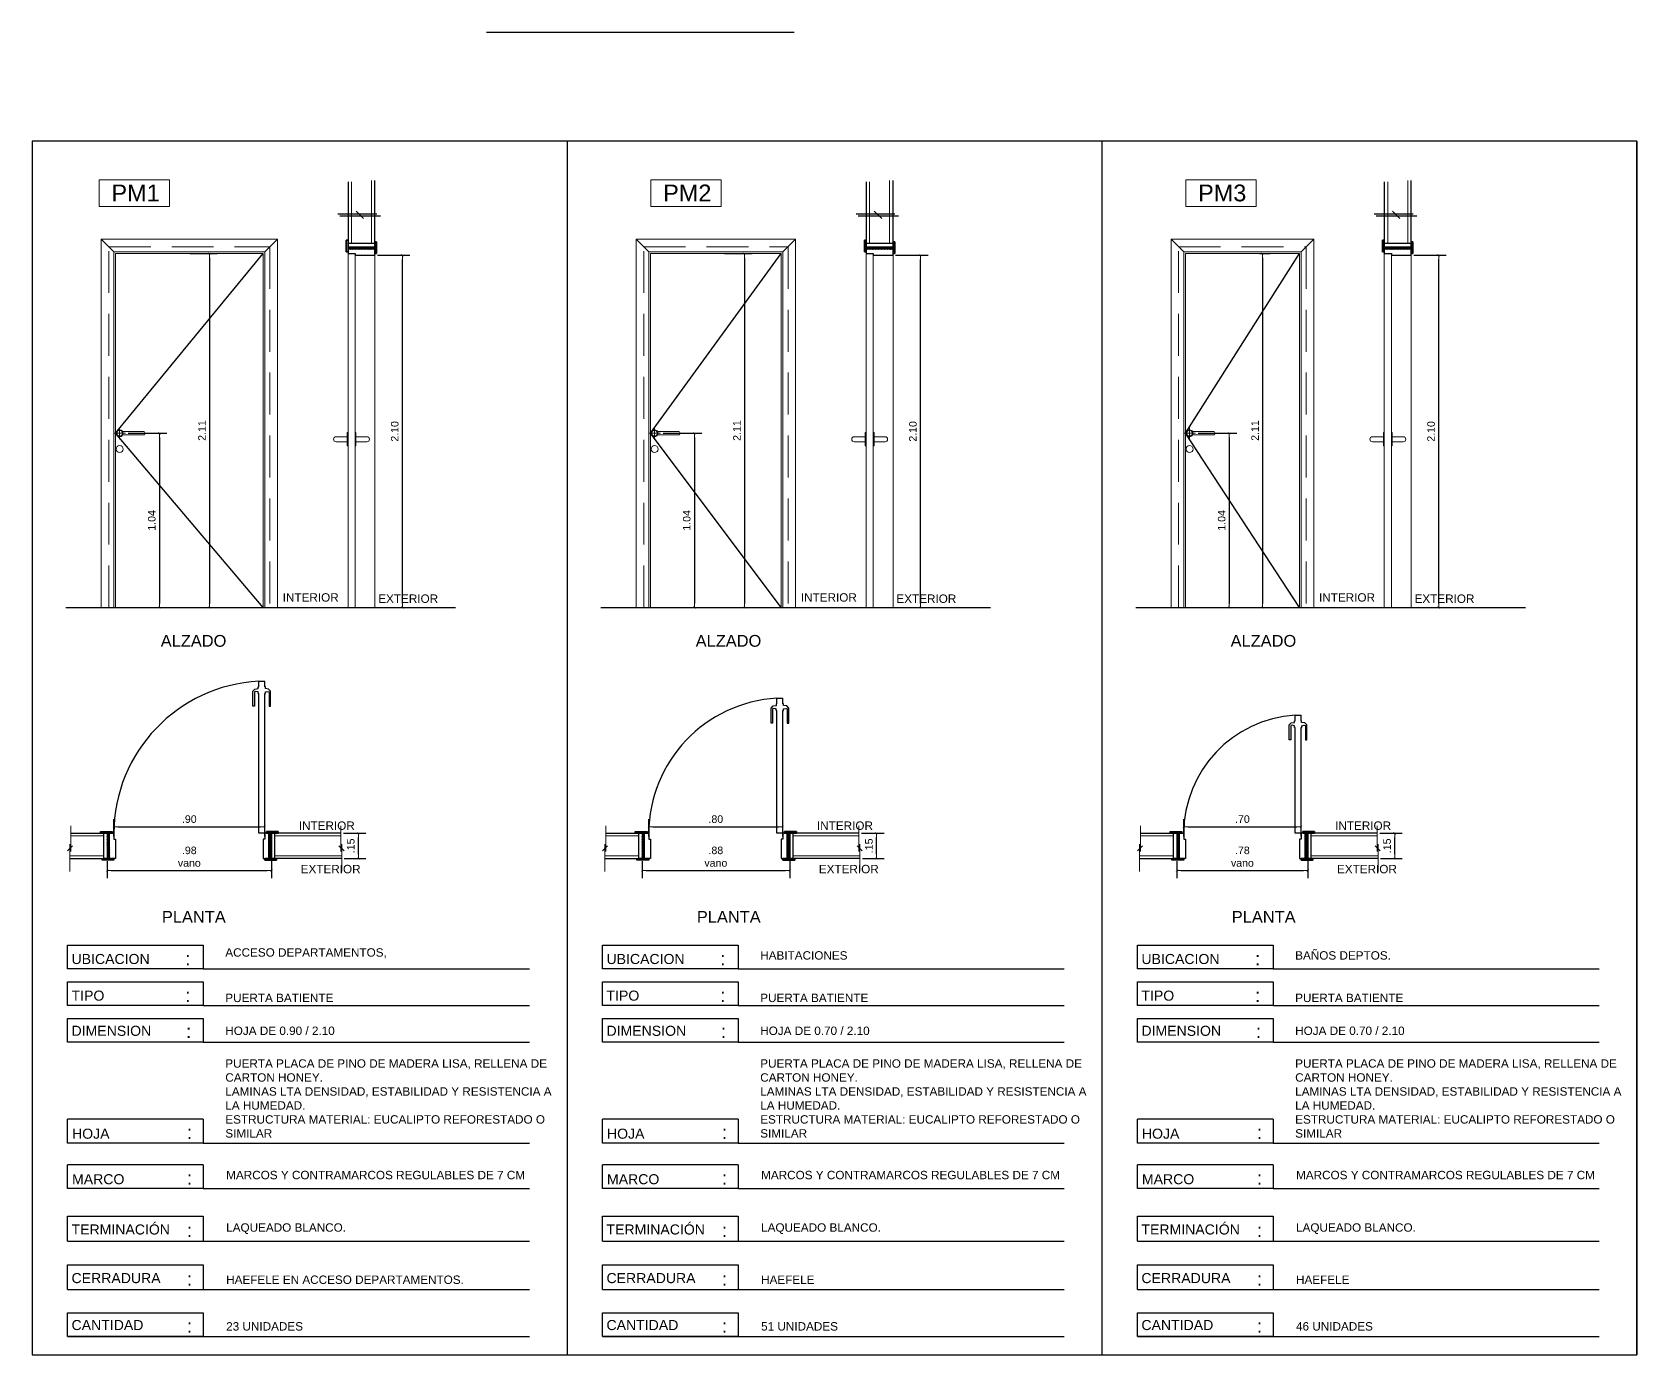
# Model space of a CAD drawing. Extents: x 465 to 637, y -105 to -61.
# Drawn here: x 464.6 to 474.17, y -72.07 to -64.19 of the extents above; entities that cross this region are included whole.
import ezdxf

# ---------------------------------------------------------------- set-up
doc = ezdxf.new("R2010")
doc.units = 0
doc.linetypes.add('DASHED2', pattern=[0.375, 0.25, -0.125])
doc.linetypes.add('HIDDEN', pattern=[9.525, 6.35, -3.175])
for name, color, linetype, lineweight in [('A-Aberturas', 2, 'Continuous', 18), ('A-Cotas', 1, 'Continuous', 5), ('A-Muros', 4, 'Continuous', 18)]:
    doc.layers.add(name, color=color, linetype=linetype, lineweight=lineweight)
for name, color, linetype in [('A-Pisos', 251, 'Continuous'), ('A-Proyección', 1, 'HIDDEN'), ('A-Revoque', 1, 'Continuous'), ('A-Texto', 3, 'Continuous')]:
    doc.layers.add(name, color=color, linetype=linetype)
doc.styles.add('ARIAL', font='arial.ttf')
doc.styles.add('ROMANS', font='arial.ttf')
doc.dimstyles.new('ST-COTA-25', dxfattribs={"dimscale": 0.25, "dimtxt": 0.18, "dimasz": 0.1, "dimexe": 0.18, "dimexo": 0.0625, "dimgap": 0.09, "dimtad": 1, "dimzin": 4, "dimdsep": 46, "dimtxsty": 'ARIAL', "dimblk1": 'COTA_N', "dimblk2": 'COTA_N', "dimsah": 1, "dimcen": 0.09, "dimclrd": 8, "dimclre": 8, "dimclrt": 140, "dimadec": 0, "dimazin": 0, "dimtfac": 1, "dimtix": 1, "dimtmove": 0, "dimatfit": 3, "dimldrblk": 'COTA_N', "dimfxl": 0.18, "dimtolj": 1, "dimtzin": 0, "dimarcsym": 0})

msp = doc.modelspace()

# ---------------------------------------------------------------- texts
at = {"layer": 'A-Aberturas', "style": 'ROMANS'}
for s, p in [('PM1', (465.0753, -65.1969)), ('PM2', (468.3634, -65.1969)), ('PM3', (471.5515, -65.1969))]:
    msp.add_text(s, height=0.1, dxfattribs=at).set_placement(p)
at = {"layer": 'A-Texto', "style": 'ROMANS'}
for s, p in [('INTERIOR', (466.0959, -67.5825)), ('EXTERIOR', (466.6653, -67.5899)), ('INTERIOR', (469.184, -67.5825)), ('EXTERIOR', (469.7534, -67.5899)), ('INTERIOR', (472.2721, -67.5825)), ('EXTERIOR', (472.8415, -67.5899)), ('INTERIOR', (466.1918, -68.9426)), ('INTERIOR', (469.2799, -68.9426)), ('INTERIOR', (472.368, -68.9426)), ('EXTERIOR', (466.203, -69.2014)), ('EXTERIOR', (469.2911, -69.2014)), ('EXTERIOR', (472.3792, -69.2014))]:
    msp.add_text(s, height=0.05, dxfattribs=at).set_placement(p)
at = {"layer": 'A-Texto', "color": 4, "style": 'ROMANS'}
for s, height, p in [('ALZADO', 0.07, (465.369, -67.8512)), ('ALZADO', 0.07, (468.5571, -67.8512)), ('ALZADO', 0.07, (471.7452, -67.8512)), ('PLANTA', 0.07, (465.3761, -69.4961)), ('PLANTA', 0.07, (468.5642, -69.4961)), ('PLANTA', 0.07, (471.7523, -69.4961)), ('UBICACION', 0.06, (464.8374, -69.7423)), (':', 0.08, (465.515, -69.7494)), ('UBICACION', 0.06, (468.0256, -69.7423)), (':', 0.08, (468.7032, -69.7494)), ('UBICACION', 0.06, (471.2137, -69.7423)), (':', 0.08, (471.8913, -69.7494)), ('TIPO           ', 0.06, (464.8374, -69.9607)), (':', 0.08, (465.515, -69.9679)), ('TIPO           ', 0.06, (468.0256, -69.9607)), (':', 0.08, (468.7032, -69.9679)), ('TIPO           ', 0.06, (471.2137, -69.9607)), (':', 0.08, (471.8913, -69.9679)), ('DIMENSION', 0.06, (464.8374, -70.1702)), (':', 0.08, (465.5196, -70.1825)), ('DIMENSION', 0.06, (468.0256, -70.1702)), (':', 0.08, (468.7078, -70.1825)), ('DIMENSION', 0.06, (471.2137, -70.1702)), (':', 0.08, (471.8959, -70.1825)), ('HOJA', 0.06, (464.8404, -70.7834)), (':', 0.08, (465.5253, -70.785)), ('HOJA', 0.06, (468.0285, -70.7834)), (':', 0.08, (468.7134, -70.785)), ('HOJA', 0.06, (471.2166, -70.7834)), (':', 0.08, (471.9015, -70.785)), ('MARCO', 0.06, (464.8404, -71.0547)), (':', 0.08, (465.5253, -71.0563)), ('MARCO', 0.06, (468.0285, -71.0547)), (':', 0.08, (468.7134, -71.0563)), ('MARCO', 0.06, (471.2166, -71.0547)), (':', 0.08, (471.9015, -71.0563)), ('TERMINACIÓN', 0.06, (464.8374, -71.3542)), (':', 0.08, (465.5253, -71.369)), ('TERMINACIÓN', 0.06, (468.0256, -71.3542)), (':', 0.08, (468.7134, -71.369)), ('TERMINACIÓN', 0.06, (471.2137, -71.3542)), (':', 0.08, (471.9015, -71.369)), ('CERRADURA', 0.06, (464.8374, -71.644)), (':', 0.08, (465.5253, -71.6588)), ('CERRADURA', 0.06, (468.0256, -71.644)), (':', 0.08, (468.7134, -71.6588)), ('CERRADURA', 0.06, (471.2137, -71.644)), (':', 0.08, (471.9015, -71.6588)), ('CANTIDAD', 0.06, (464.8374, -71.9238)), (':', 0.08, (465.5253, -71.9386)), ('CANTIDAD', 0.06, (468.0256, -71.9238)), (':', 0.08, (468.7134, -71.9386)), ('CANTIDAD', 0.06, (471.2137, -71.9238)), (':', 0.08, (471.9015, -71.9386))]:
    msp.add_text(s, height=height, dxfattribs=at).set_placement(p)
at = {"layer": 'A-Texto', "color": 3, "style": 'ROMANS'}
for s, p in [('PUERTA BATIENTE', (465.7538, -69.969)), ('PUERTA BATIENTE', (468.9419, -69.969)), ('PUERTA BATIENTE', (472.1301, -69.969)), ('HOJA DE 0.90 / 2.10', (465.7538, -70.1651)), ('HOJA DE 0.70 / 2.10', (468.9419, -70.1651)), ('HOJA DE 0.70 / 2.10', (472.1301, -70.1651)), ('23 UNIDADES', (465.759, -71.9266)), ('51 UNIDADES', (468.9471, -71.9266)), ('46 UNIDADES', (472.1352, -71.9266))]:
    msp.add_text(s, height=0.05, dxfattribs=at).set_placement(p)
at = {"layer": 'A-Texto', "color": 3, "char_height": 0.05, "attachment_point": 1, "style": 'ROMANS'}
for s, insert, width in [('ACCESO DEPARTAMENTOS, ', (465.7538, -69.6483), 1.942933), ('HABITACIONES', (468.9419, -69.666), 1.942933), ('BAÑOS DEPTOS.', (472.1301, -69.666), 1.942933), ('{\\C256;PUERTA PLACA DE PINO DE MADERA LISA, RELLENA DE\\PCARTON HONEY.\\PLAMINAS LTA DENSIDAD, ESTABILIDAD Y RESISTENCIA A LA HUMEDAD.\\PESTRUCTURA MATERIAL: EUCALIPTO REFORESTADO O SIMILAR}', (465.7538, -70.31), 1.942933), ('{\\C256;PUERTA PLACA DE PINO DE MADERA LISA, RELLENA DE\\PCARTON HONEY.\\PLAMINAS LTA DENSIDAD, ESTABILIDAD Y RESISTENCIA A LA HUMEDAD.\\PESTRUCTURA MATERIAL: EUCALIPTO REFORESTADO O SIMILAR}', (468.9419, -70.31), 1.942933), ('{\\C256;PUERTA PLACA DE PINO DE MADERA LISA, RELLENA DE\\PCARTON HONEY.\\PLAMINAS LTA DENSIDAD, ESTABILIDAD Y RESISTENCIA A LA HUMEDAD.\\PESTRUCTURA MATERIAL: EUCALIPTO REFORESTADO O SIMILAR}', (472.1301, -70.31), 1.942933), ('{\\C256;MARCOS Y CONTRAMARCOS REGULABLES DE 7 CM}', (465.759, -70.9749), 1.949462), ('{\\C256;MARCOS Y CONTRAMARCOS REGULABLES DE 7 CM}', (468.9471, -70.9749), 1.949462), ('{\\C256;MARCOS Y CONTRAMARCOS REGULABLES DE 7 CM}', (472.1352, -70.9749), 1.949462), ('{\\C256;LAQUEADO BLANCO.}', (465.759, -71.2876), 1.949462), ('{\\C256;LAQUEADO BLANCO.}', (468.9471, -71.2876), 1.949462), ('{\\C256;LAQUEADO BLANCO.}', (472.1352, -71.2876), 1.949462), ('HAEFELE EN ACCESO DEPARTAMENTOS.', (465.759, -71.5987), 1.949462), ('HAEFELE ', (468.9471, -71.5987), 1.949462), ('HAEFELE ', (472.1352, -71.5987), 1.949462)]:
    msp.add_mtext(s, dxfattribs=dict(at, insert=insert, width=width))

# ---------------------------------------------------------------- blocks, each defined once
blk = doc.blocks.new('CORTE-GA')
at = {"color": 1}
for p, q in [((-0.101, 0), (0.124, 0)), ((-0.047, 0.019), (-0.088, -0.023)), ((-0.253, -0.008), (-0.041, -0.008))]:
    blk.add_line(p, q, dxfattribs=at)
blk = doc.blocks.new('COTA_N')
for p, q in [((-1, 0), (0, 0)), ((0, 0.5), (0, -0.5))]:
    blk.add_line(p, q)
at = {"color": 3, "const_width": 0.065}
blk.add_lwpolyline([(0.14, 0.14), (0.28, 0.28), (0, 0), (-0.14, -0.14), (-0.28, -0.28)], dxfattribs=at)
blk = doc.blocks.new('*D83')
at = {"layer": 'A-Cotas', "color": 8, "lineweight": -2, "transparency": 16777216}
for p, q in [((465.0892, -68.9831), (465.0892, -68.8794)), ((465.1142, -68.9244), (465.9642, -68.9244)), ((465.9892, -68.9831), (465.9892, -68.8794))]:
    blk.add_line(p, q, dxfattribs=at)
at = {"layer": 'Defpoints', "color": 0, "transparency": 16777216}
for p in [(465.9892, -68.9244), (465.0892, -68.9988), (465.9892, -68.9988)]:
    blk.add_point(p, dxfattribs=at)
at = {"layer": 'A-Cotas', "color": 8, "lineweight": -2, "transparency": 16777216, "xscale": 0.025, "yscale": 0.025, "zscale": 0.025, "rotation": 180}
blk.add_blockref('COTA_N', (465.0892, -68.9244), dxfattribs=at)
at = {"layer": 'A-Cotas', "color": 8, "lineweight": -2, "transparency": 16777216, "xscale": 0.025, "yscale": 0.025, "zscale": 0.025}
blk.add_blockref('COTA_N', (465.9892, -68.9244), dxfattribs=at)
at = {"layer": 'A-Cotas', "transparency": 16777216, "insert": (465.5392, -68.8789), "char_height": 0.045, "attachment_point": 5, "style": 'ARIAL'}
blk.add_mtext('\\A1;.90', dxfattribs=at)
blk = doc.blocks.new('*D84')
at = {"layer": 'A-Cotas', "color": 8, "lineweight": -2, "transparency": 16777216}
for p, q in [((466.6607, -65.5179), (466.8542, -65.5179)), ((466.8092, -67.5929), (466.8092, -65.5429)), ((466.6464, -67.6179), (466.8542, -67.6179))]:
    blk.add_line(p, q, dxfattribs=at)
at = {"layer": 'Defpoints', "color": 0, "transparency": 16777216}
for p in [(466.6451, -65.5179), (466.8092, -65.5179), (466.6308, -67.6179)]:
    blk.add_point(p, dxfattribs=at)
at = {"layer": 'A-Cotas', "color": 8, "lineweight": -2, "transparency": 16777216, "xscale": 0.025, "yscale": 0.025, "zscale": 0.025}
for p, rotation in [((466.8092, -65.5179), 90), ((466.8092, -67.6179), 270)]:
    blk.add_blockref('COTA_N', p, dxfattribs=dict(at, rotation=rotation))
at = {"layer": 'A-Cotas', "transparency": 16777216, "insert": (466.7638, -66.5679), "char_height": 0.045, "attachment_point": 5, "rotation": 90, "style": 'ARIAL'}
blk.add_mtext('\\A1;2.10', dxfattribs=at)
blk = doc.blocks.new('*D85')
at = {"layer": 'A-Cotas', "color": 8, "lineweight": -2, "transparency": 16777216}
for p, q in [((466.4577, -68.9628), (466.5923, -68.9628)), ((466.5473, -69.0878), (466.5473, -68.9878)), ((466.4631, -69.1128), (466.5923, -69.1128))]:
    blk.add_line(p, q, dxfattribs=at)
at = {"layer": 'Defpoints', "color": 0, "transparency": 16777216}
for p in [(466.442, -68.9628), (466.5473, -68.9628), (466.4475, -69.1128)]:
    blk.add_point(p, dxfattribs=at)
at = {"layer": 'A-Cotas', "color": 8, "lineweight": -2, "transparency": 16777216, "xscale": 0.025, "yscale": 0.025, "zscale": 0.025}
for p, rotation in [((466.5473, -68.9628), 90), ((466.5473, -69.1128), 270)]:
    blk.add_blockref('COTA_N', p, dxfattribs=dict(at, rotation=rotation))
at = {"layer": 'A-Cotas', "transparency": 16777216, "insert": (466.5018, -69.0378), "char_height": 0.045, "attachment_point": 5, "rotation": 90, "style": 'ARIAL'}
blk.add_mtext('\\A1;.15', dxfattribs=at)
blk = doc.blocks.new('*D86')
at = {"layer": 'A-Cotas', "color": 8, "lineweight": -2, "transparency": 16777216}
for p, q in [((465.5417, -65.5079), (465.7049, -65.5079)), ((465.6599, -65.5329), (465.6599, -67.5929)), ((465.5417, -67.6179), (465.7049, -67.6179))]:
    blk.add_line(p, q, dxfattribs=at)
at = {"layer": 'Defpoints', "color": 0, "transparency": 16777216}
for p in [(465.5261, -65.5079), (465.5261, -67.6179), (465.6599, -67.6179)]:
    blk.add_point(p, dxfattribs=at)
at = {"layer": 'A-Cotas', "color": 8, "lineweight": -2, "transparency": 16777216, "xscale": 0.025, "yscale": 0.025, "zscale": 0.025}
for p, rotation in [((465.6599, -65.5079), 90), ((465.6599, -67.6179), 270)]:
    blk.add_blockref('COTA_N', p, dxfattribs=dict(at, rotation=rotation))
at = {"layer": 'A-Cotas', "transparency": 16777216, "insert": (465.6148, -66.5629), "char_height": 0.045, "attachment_point": 5, "rotation": 90, "style": 'ARIAL'}
blk.add_mtext('\\A1;2.11', dxfattribs=at)
blk = doc.blocks.new('*D87')
at = {"layer": 'A-Cotas', "color": 8, "lineweight": -2, "transparency": 16777216}
for p, q in [((465.1749, -66.5791), (465.4063, -66.5791)), ((465.3613, -66.6041), (465.3613, -67.5929)), ((465.1749, -67.6179), (465.4063, -67.6179))]:
    blk.add_line(p, q, dxfattribs=at)
at = {"layer": 'Defpoints', "color": 0, "transparency": 16777216}
for p in [(465.1592, -66.5791), (465.1592, -67.6179), (465.3613, -67.6179)]:
    blk.add_point(p, dxfattribs=at)
at = {"layer": 'A-Cotas', "color": 8, "lineweight": -2, "transparency": 16777216, "xscale": 0.025, "yscale": 0.025, "zscale": 0.025}
for p, rotation in [((465.3613, -66.5791), 90), ((465.3613, -67.6179), 270)]:
    blk.add_blockref('COTA_N', p, dxfattribs=dict(at, rotation=rotation))
at = {"layer": 'A-Cotas', "transparency": 16777216, "insert": (465.3159, -67.0985), "char_height": 0.045, "attachment_point": 5, "rotation": 90, "style": 'ARIAL'}
blk.add_mtext('\\A1;1.04', dxfattribs=at)
blk = doc.blocks.new('*D88')
at = {"layer": 'A-Cotas', "color": 8, "lineweight": -2, "transparency": 16777216}
for p, q in [((465.0492, -69.1284), (465.0492, -69.2307)), ((466.0292, -69.1284), (466.0292, -69.2307)), ((465.0742, -69.1857), (466.0042, -69.1857))]:
    blk.add_line(p, q, dxfattribs=at)
at = {"layer": 'Defpoints', "color": 0, "transparency": 16777216}
for p in [(465.0492, -69.1128), (466.0292, -69.1128), (466.0292, -69.1857)]:
    blk.add_point(p, dxfattribs=at)
at = {"layer": 'A-Cotas', "color": 8, "lineweight": -2, "transparency": 16777216, "xscale": 0.025, "yscale": 0.025, "zscale": 0.025, "rotation": 180}
blk.add_blockref('COTA_N', (465.0492, -69.1857), dxfattribs=at)
at = {"layer": 'A-Cotas', "color": 8, "lineweight": -2, "transparency": 16777216, "xscale": 0.025, "yscale": 0.025, "zscale": 0.025}
blk.add_blockref('COTA_N', (466.0292, -69.1857), dxfattribs=at)
at = {"layer": 'A-Cotas', "transparency": 16777216, "insert": (465.5392, -69.1027), "char_height": 0.045, "attachment_point": 5, "style": 'ARIAL'}
blk.add_mtext('\\A1;.98\\Pvano', dxfattribs=at)
blk = doc.blocks.new('*D89')
at = {"layer": 'A-Cotas', "color": 8, "lineweight": -2, "transparency": 16777216}
for p, q in [((468.2774, -68.9831), (468.2774, -68.8794)), ((468.3024, -68.9244), (469.0524, -68.9244)), ((469.0774, -68.9831), (469.0774, -68.8794))]:
    blk.add_line(p, q, dxfattribs=at)
at = {"layer": 'Defpoints', "color": 0, "transparency": 16777216}
for p in [(469.0774, -68.9244), (468.2774, -68.9988), (469.0774, -68.9988)]:
    blk.add_point(p, dxfattribs=at)
at = {"layer": 'A-Cotas', "color": 8, "lineweight": -2, "transparency": 16777216, "xscale": 0.025, "yscale": 0.025, "zscale": 0.025, "rotation": 180}
blk.add_blockref('COTA_N', (468.2774, -68.9244), dxfattribs=at)
at = {"layer": 'A-Cotas', "color": 8, "lineweight": -2, "transparency": 16777216, "xscale": 0.025, "yscale": 0.025, "zscale": 0.025}
blk.add_blockref('COTA_N', (469.0774, -68.9244), dxfattribs=at)
at = {"layer": 'A-Cotas', "transparency": 16777216, "insert": (468.6774, -68.8789), "char_height": 0.045, "attachment_point": 5, "style": 'ARIAL'}
blk.add_mtext('\\A1;.80', dxfattribs=at)
blk = doc.blocks.new('*D90')
at = {"layer": 'A-Cotas', "color": 8, "lineweight": -2, "transparency": 16777216}
for p, q in [((469.7488, -65.5179), (469.9424, -65.5179)), ((469.8974, -67.5929), (469.8974, -65.5429)), ((469.7345, -67.6179), (469.9424, -67.6179))]:
    blk.add_line(p, q, dxfattribs=at)
at = {"layer": 'Defpoints', "color": 0, "transparency": 16777216}
for p in [(469.7332, -65.5179), (469.8974, -65.5179), (469.7189, -67.6179)]:
    blk.add_point(p, dxfattribs=at)
at = {"layer": 'A-Cotas', "color": 8, "lineweight": -2, "transparency": 16777216, "xscale": 0.025, "yscale": 0.025, "zscale": 0.025}
for p, rotation in [((469.8974, -65.5179), 90), ((469.8974, -67.6179), 270)]:
    blk.add_blockref('COTA_N', p, dxfattribs=dict(at, rotation=rotation))
at = {"layer": 'A-Cotas', "transparency": 16777216, "insert": (469.8519, -66.5679), "char_height": 0.045, "attachment_point": 5, "rotation": 90, "style": 'ARIAL'}
blk.add_mtext('\\A1;2.10', dxfattribs=at)
blk = doc.blocks.new('*D91')
at = {"layer": 'A-Cotas', "color": 8, "lineweight": -2, "transparency": 16777216}
for p, q in [((469.5458, -68.9628), (469.6804, -68.9628)), ((469.6354, -69.0878), (469.6354, -68.9878)), ((469.5513, -69.1128), (469.6804, -69.1128))]:
    blk.add_line(p, q, dxfattribs=at)
at = {"layer": 'Defpoints', "color": 0, "transparency": 16777216}
for p in [(469.5302, -68.9628), (469.6354, -68.9628), (469.5356, -69.1128)]:
    blk.add_point(p, dxfattribs=at)
at = {"layer": 'A-Cotas', "color": 8, "lineweight": -2, "transparency": 16777216, "xscale": 0.025, "yscale": 0.025, "zscale": 0.025}
for p, rotation in [((469.6354, -68.9628), 90), ((469.6354, -69.1128), 270)]:
    blk.add_blockref('COTA_N', p, dxfattribs=dict(at, rotation=rotation))
at = {"layer": 'A-Cotas', "transparency": 16777216, "insert": (469.5899, -69.0378), "char_height": 0.045, "attachment_point": 5, "rotation": 90, "style": 'ARIAL'}
blk.add_mtext('\\A1;.15', dxfattribs=at)
blk = doc.blocks.new('*D92')
at = {"layer": 'A-Cotas', "color": 8, "lineweight": -2, "transparency": 16777216}
for p, q in [((468.7298, -65.5079), (468.893, -65.5079)), ((468.848, -65.5329), (468.848, -67.5929)), ((468.7298, -67.6179), (468.893, -67.6179))]:
    blk.add_line(p, q, dxfattribs=at)
at = {"layer": 'Defpoints', "color": 0, "transparency": 16777216}
for p in [(468.7142, -65.5079), (468.7142, -67.6179), (468.848, -67.6179)]:
    blk.add_point(p, dxfattribs=at)
at = {"layer": 'A-Cotas', "color": 8, "lineweight": -2, "transparency": 16777216, "xscale": 0.025, "yscale": 0.025, "zscale": 0.025}
for p, rotation in [((468.848, -65.5079), 90), ((468.848, -67.6179), 270)]:
    blk.add_blockref('COTA_N', p, dxfattribs=dict(at, rotation=rotation))
at = {"layer": 'A-Cotas', "transparency": 16777216, "insert": (468.8029, -66.5629), "char_height": 0.045, "attachment_point": 5, "rotation": 90, "style": 'ARIAL'}
blk.add_mtext('\\A1;2.11', dxfattribs=at)
blk = doc.blocks.new('*D93')
at = {"layer": 'A-Cotas', "color": 8, "lineweight": -2, "transparency": 16777216}
for p, q in [((468.363, -66.5791), (468.5945, -66.5791)), ((468.5495, -66.6041), (468.5495, -67.5929)), ((468.363, -67.6179), (468.5945, -67.6179))]:
    blk.add_line(p, q, dxfattribs=at)
at = {"layer": 'Defpoints', "color": 0, "transparency": 16777216}
for p in [(468.3474, -66.5791), (468.3474, -67.6179), (468.5495, -67.6179)]:
    blk.add_point(p, dxfattribs=at)
at = {"layer": 'A-Cotas', "color": 8, "lineweight": -2, "transparency": 16777216, "xscale": 0.025, "yscale": 0.025, "zscale": 0.025}
for p, rotation in [((468.5495, -66.5791), 90), ((468.5495, -67.6179), 270)]:
    blk.add_blockref('COTA_N', p, dxfattribs=dict(at, rotation=rotation))
at = {"layer": 'A-Cotas', "transparency": 16777216, "insert": (468.504, -67.0985), "char_height": 0.045, "attachment_point": 5, "rotation": 90, "style": 'ARIAL'}
blk.add_mtext('\\A1;1.04', dxfattribs=at)
blk = doc.blocks.new('*D94')
at = {"layer": 'A-Cotas', "color": 8, "lineweight": -2, "transparency": 16777216}
for p, q in [((468.2374, -69.1284), (468.2374, -69.2307)), ((469.1174, -69.1284), (469.1174, -69.2307)), ((468.2624, -69.1857), (469.0924, -69.1857))]:
    blk.add_line(p, q, dxfattribs=at)
at = {"layer": 'Defpoints', "color": 0, "transparency": 16777216}
for p in [(468.2374, -69.1128), (469.1174, -69.1128), (469.1174, -69.1857)]:
    blk.add_point(p, dxfattribs=at)
at = {"layer": 'A-Cotas', "color": 8, "lineweight": -2, "transparency": 16777216, "xscale": 0.025, "yscale": 0.025, "zscale": 0.025, "rotation": 180}
blk.add_blockref('COTA_N', (468.2374, -69.1857), dxfattribs=at)
at = {"layer": 'A-Cotas', "color": 8, "lineweight": -2, "transparency": 16777216, "xscale": 0.025, "yscale": 0.025, "zscale": 0.025}
blk.add_blockref('COTA_N', (469.1174, -69.1857), dxfattribs=at)
at = {"layer": 'A-Cotas', "transparency": 16777216, "insert": (468.6774, -69.1027), "char_height": 0.045, "attachment_point": 5, "style": 'ARIAL'}
blk.add_mtext('\\A1;.88\\Pvano', dxfattribs=at)
blk = doc.blocks.new('*D95')
at = {"layer": 'A-Cotas', "color": 8, "lineweight": -2, "transparency": 16777216}
for p, q in [((471.4655, -68.9831), (471.4655, -68.8794)), ((471.4905, -68.9244), (472.1405, -68.9244)), ((472.1655, -68.9831), (472.1655, -68.8794))]:
    blk.add_line(p, q, dxfattribs=at)
at = {"layer": 'Defpoints', "color": 0, "transparency": 16777216}
for p in [(472.1655, -68.9244), (471.4655, -68.9988), (472.1655, -68.9988)]:
    blk.add_point(p, dxfattribs=at)
at = {"layer": 'A-Cotas', "color": 8, "lineweight": -2, "transparency": 16777216, "xscale": 0.025, "yscale": 0.025, "zscale": 0.025, "rotation": 180}
blk.add_blockref('COTA_N', (471.4655, -68.9244), dxfattribs=at)
at = {"layer": 'A-Cotas', "color": 8, "lineweight": -2, "transparency": 16777216, "xscale": 0.025, "yscale": 0.025, "zscale": 0.025}
blk.add_blockref('COTA_N', (472.1655, -68.9244), dxfattribs=at)
at = {"layer": 'A-Cotas', "transparency": 16777216, "insert": (471.8155, -68.8789), "char_height": 0.045, "attachment_point": 5, "style": 'ARIAL'}
blk.add_mtext('\\A1;.70', dxfattribs=at)
blk = doc.blocks.new('*D96')
at = {"layer": 'A-Cotas', "color": 8, "lineweight": -2, "transparency": 16777216}
for p, q in [((472.837, -65.5179), (473.0305, -65.5179)), ((472.9855, -67.5929), (472.9855, -65.5429)), ((472.8226, -67.6179), (473.0305, -67.6179))]:
    blk.add_line(p, q, dxfattribs=at)
at = {"layer": 'Defpoints', "color": 0, "transparency": 16777216}
for p in [(472.8213, -65.5179), (472.9855, -65.5179), (472.807, -67.6179)]:
    blk.add_point(p, dxfattribs=at)
at = {"layer": 'A-Cotas', "color": 8, "lineweight": -2, "transparency": 16777216, "xscale": 0.025, "yscale": 0.025, "zscale": 0.025}
for p, rotation in [((472.9855, -65.5179), 90), ((472.9855, -67.6179), 270)]:
    blk.add_blockref('COTA_N', p, dxfattribs=dict(at, rotation=rotation))
at = {"layer": 'A-Cotas', "transparency": 16777216, "insert": (472.94, -66.5679), "char_height": 0.045, "attachment_point": 5, "rotation": 90, "style": 'ARIAL'}
blk.add_mtext('\\A1;2.10', dxfattribs=at)
blk = doc.blocks.new('*D97')
at = {"layer": 'A-Cotas', "color": 8, "lineweight": -2, "transparency": 16777216}
for p, q in [((472.6339, -68.9628), (472.7685, -68.9628)), ((472.7235, -69.0878), (472.7235, -68.9878)), ((472.6394, -69.1128), (472.7685, -69.1128))]:
    blk.add_line(p, q, dxfattribs=at)
at = {"layer": 'Defpoints', "color": 0, "transparency": 16777216}
for p in [(472.6183, -68.9628), (472.7235, -68.9628), (472.6238, -69.1128)]:
    blk.add_point(p, dxfattribs=at)
at = {"layer": 'A-Cotas', "color": 8, "lineweight": -2, "transparency": 16777216, "xscale": 0.025, "yscale": 0.025, "zscale": 0.025}
for p, rotation in [((472.7235, -68.9628), 90), ((472.7235, -69.1128), 270)]:
    blk.add_blockref('COTA_N', p, dxfattribs=dict(at, rotation=rotation))
at = {"layer": 'A-Cotas', "transparency": 16777216, "insert": (472.6781, -69.0378), "char_height": 0.045, "attachment_point": 5, "rotation": 90, "style": 'ARIAL'}
blk.add_mtext('\\A1;.15', dxfattribs=at)
blk = doc.blocks.new('*D98')
at = {"layer": 'A-Cotas', "color": 8, "lineweight": -2, "transparency": 16777216}
for p, q in [((471.9179, -65.5079), (471.9811, -65.5079)), ((471.9361, -65.5329), (471.9361, -67.5929)), ((471.9179, -67.6179), (471.9811, -67.6179))]:
    blk.add_line(p, q, dxfattribs=at)
at = {"layer": 'Defpoints', "color": 0, "transparency": 16777216}
for p in [(471.9023, -65.5079), (471.9023, -67.6179), (471.9361, -67.6179)]:
    blk.add_point(p, dxfattribs=at)
at = {"layer": 'A-Cotas', "color": 8, "lineweight": -2, "transparency": 16777216, "xscale": 0.025, "yscale": 0.025, "zscale": 0.025}
for p, rotation in [((471.9361, -65.5079), 90), ((471.9361, -67.6179), 270)]:
    blk.add_blockref('COTA_N', p, dxfattribs=dict(at, rotation=rotation))
at = {"layer": 'A-Cotas', "transparency": 16777216, "insert": (471.891, -66.5629), "char_height": 0.045, "attachment_point": 5, "rotation": 90, "style": 'ARIAL'}
blk.add_mtext('\\A1;2.11', dxfattribs=at)
blk = doc.blocks.new('*D99')
at = {"layer": 'A-Cotas', "color": 8, "lineweight": -2, "transparency": 16777216}
for p, q in [((471.5511, -66.5791), (471.7826, -66.5791)), ((471.7376, -66.6041), (471.7376, -67.5929)), ((471.5511, -67.6179), (471.7826, -67.6179))]:
    blk.add_line(p, q, dxfattribs=at)
at = {"layer": 'Defpoints', "color": 0, "transparency": 16777216}
for p in [(471.5355, -66.5791), (471.5355, -67.6179), (471.7376, -67.6179)]:
    blk.add_point(p, dxfattribs=at)
at = {"layer": 'A-Cotas', "color": 8, "lineweight": -2, "transparency": 16777216, "xscale": 0.025, "yscale": 0.025, "zscale": 0.025}
for p, rotation in [((471.7376, -66.5791), 90), ((471.7376, -67.6179), 270)]:
    blk.add_blockref('COTA_N', p, dxfattribs=dict(at, rotation=rotation))
at = {"layer": 'A-Cotas', "transparency": 16777216, "insert": (471.6921, -67.0985), "char_height": 0.045, "attachment_point": 5, "rotation": 90, "style": 'ARIAL'}
blk.add_mtext('\\A1;1.04', dxfattribs=at)
blk = doc.blocks.new('*D100')
at = {"layer": 'A-Cotas', "color": 8, "lineweight": -2, "transparency": 16777216}
for p, q in [((471.4255, -69.1284), (471.4255, -69.2307)), ((472.2055, -69.1284), (472.2055, -69.2307)), ((471.4505, -69.1857), (472.1805, -69.1857))]:
    blk.add_line(p, q, dxfattribs=at)
at = {"layer": 'Defpoints', "color": 0, "transparency": 16777216}
for p in [(471.4255, -69.1128), (472.2055, -69.1128), (472.2055, -69.1857)]:
    blk.add_point(p, dxfattribs=at)
at = {"layer": 'A-Cotas', "color": 8, "lineweight": -2, "transparency": 16777216, "xscale": 0.025, "yscale": 0.025, "zscale": 0.025, "rotation": 180}
blk.add_blockref('COTA_N', (471.4255, -69.1857), dxfattribs=at)
at = {"layer": 'A-Cotas', "color": 8, "lineweight": -2, "transparency": 16777216, "xscale": 0.025, "yscale": 0.025, "zscale": 0.025}
blk.add_blockref('COTA_N', (472.2055, -69.1857), dxfattribs=at)
at = {"layer": 'A-Cotas', "transparency": 16777216, "insert": (471.8155, -69.1027), "char_height": 0.045, "attachment_point": 5, "style": 'ARIAL'}
blk.add_mtext('\\A1;.78\\Pvano', dxfattribs=at)

# ---------------------------------------------------------------- dimensions: what is measured, and where the dimension line sits
at = {"layer": 'A-Cotas'}
for base, p1, p2, picture, middle in [((465.6599, -67.6179), (465.5261, -65.5079), (465.5261, -67.6179), '*D86', (465.6148, -66.5629)), ((466.8092, -65.5179), (466.6308, -67.6179), (466.6451, -65.5179), '*D84', (466.7638, -66.5679)), ((468.848, -67.6179), (468.7142, -65.5079), (468.7142, -67.6179), '*D92', (468.8029, -66.5629)), ((469.8974, -65.5179), (469.7189, -67.6179), (469.7332, -65.5179), '*D90', (469.8519, -66.5679)), ((471.9361, -67.6179), (471.9023, -65.5079), (471.9023, -67.6179), '*D98', (471.891, -66.5629)), ((472.9855, -65.5179), (472.807, -67.6179), (472.8213, -65.5179), '*D96', (472.94, -66.5679)), ((465.3613, -67.6179), (465.1592, -66.5791), (465.1592, -67.6179), '*D87', (465.3159, -67.0985)), ((468.5495, -67.6179), (468.3474, -66.5791), (468.3474, -67.6179), '*D93', (468.504, -67.0985)), ((471.7376, -67.6179), (471.5355, -66.5791), (471.5355, -67.6179), '*D99', (471.6921, -67.0985)), ((466.5473, -68.9628), (466.4475, -69.1128), (466.442, -68.9628), '*D85', (466.5018, -69.0378)), ((469.6354, -68.9628), (469.5356, -69.1128), (469.5302, -68.9628), '*D91', (469.5899, -69.0378)), ((472.7235, -68.9628), (472.6238, -69.1128), (472.6183, -68.9628), '*D97', (472.6781, -69.0378))]:
    dim = msp.add_linear_dim(base=base, p1=p1, p2=p2, angle=90, dimstyle='ST-COTA-25', override={"dimclrt": 256}, dxfattribs=at)
    dim.commit()
    dim.dimension.update_dxf_attribs({"geometry": picture, "text_midpoint": middle})
for base, p1, p2, picture, middle in [((465.9892, -68.9244), (465.0892, -68.9988), (465.9892, -68.9988), '*D83', (465.5392, -68.8789)), ((469.0774, -68.9244), (468.2774, -68.9988), (469.0774, -68.9988), '*D89', (468.6774, -68.8789)), ((472.1655, -68.9244), (471.4655, -68.9988), (472.1655, -68.9988), '*D95', (471.8155, -68.8789))]:
    dim = msp.add_linear_dim(base=base, p1=p1, p2=p2, dimstyle='ST-COTA-25', override={"dimclrt": 256}, dxfattribs=at)
    dim.commit()
    dim.dimension.update_dxf_attribs({"geometry": picture, "text_midpoint": middle})
for base, p1, p2, picture, middle in [((466.0292, -69.1857), (465.0492, -69.1128), (466.0292, -69.1128), '*D88', (465.5392, -69.1027)), ((469.1174, -69.1857), (468.2374, -69.1128), (469.1174, -69.1128), '*D94', (468.6774, -69.1027)), ((472.2055, -69.1857), (471.4255, -69.1128), (472.2055, -69.1128), '*D100', (471.8155, -69.1027))]:
    dim = msp.add_linear_dim(base=base, p1=p1, p2=p2, text='<>\\Pvano', dimstyle='ST-COTA-25', override={"dimclrt": 256}, dxfattribs=at)
    dim.commit()
    dim.dimension.update_dxf_attribs({"geometry": picture, "text_midpoint": middle})

# ---------------------------------------------------------------- hatches: boundary and pattern name
at = {"transparency": 33554661}
h = msp.add_hatch(dxfattribs=at)
h.set_pattern_fill('ANSI31', color=1, scale=0.001, angle=360, style=0)
h.set_pattern_definition([(45, (423.076554, -168.3744593), (-0.00224506403, 0.00224506403), [])])
h.paths.add_polyline_path([(466.6451, -65.4829), (466.4851, -65.4829), (466.4851, -65.4679), (466.6451, -65.4679)])
h = msp.add_hatch(dxfattribs=at)
h.set_pattern_fill('ANSI31', color=1, scale=0.001, angle=360, style=0)
h.set_pattern_definition([(45, (426.164675, -168.3744593), (-0.00224506403, 0.00224506403), [])])
h.paths.add_polyline_path([(469.7332, -65.4829), (469.5732, -65.4829), (469.5732, -65.4679), (469.7332, -65.4679)])
h = msp.add_hatch(dxfattribs=at)
h.set_pattern_fill('ANSI31', color=1, scale=0.001, angle=360, style=0)
h.set_pattern_definition([(45, (429.252796, -168.3744593), (-0.00224506403, 0.00224506403), [])])
h.paths.add_polyline_path([(472.8213, -65.4829), (472.6613, -65.4829), (472.6613, -65.4679), (472.8213, -65.4679)])
h = msp.add_hatch(dxfattribs=at)
h.set_pattern_fill('ANSI31', color=1, scale=0.001, angle=270, style=0)
h.set_pattern_definition([(315, (363.092686, -26.4892188), (0.00224506403, 0.00224506403), [])])
h.paths.add_polyline_path([(465.0492, -68.9628), (465.0492, -69.1128), (465.0642, -69.1128), (465.0642, -68.9628)])
h = msp.add_hatch(dxfattribs=at)
h.set_pattern_fill('ANSI31', color=2, scale=0.001, angle=270, style=0)
h.set_pattern_definition([(315, (363.122686, -25.5542188), (0.00224506403, 0.00224506403), [])])
h.paths.add_polyline_path([(466.0142, -69.1128), (466.0142, -68.9628), (466.0292, -68.9628), (466.0292, -69.1128)])
h = msp.add_hatch(dxfattribs=at)
h.set_pattern_fill('ANSI31', color=1, scale=0.001, angle=270, style=0)
h.set_pattern_definition([(315, (366.280807, -26.4892188), (0.00224506403, 0.00224506403), [])])
h.paths.add_polyline_path([(468.2374, -68.9628), (468.2374, -69.1128), (468.2524, -69.1128), (468.2524, -68.9628)])
h = msp.add_hatch(dxfattribs=at)
h.set_pattern_fill('ANSI31', color=2, scale=0.001, angle=270, style=0)
h.set_pattern_definition([(315, (366.210807, -25.5542188), (0.00224506403, 0.00224506403), [])])
h.paths.add_polyline_path([(469.1024, -69.1128), (469.1024, -68.9628), (469.1174, -68.9628), (469.1174, -69.1128)])
h = msp.add_hatch(dxfattribs=at)
h.set_pattern_fill('ANSI31', color=1, scale=0.001, angle=270, style=0)
h.set_pattern_definition([(315, (369.468928, -26.4892188), (0.00224506403, 0.00224506403), [])])
h.paths.add_polyline_path([(471.4255, -68.9628), (471.4255, -69.1128), (471.4405, -69.1128), (471.4405, -68.9628)])
h = msp.add_hatch(dxfattribs=at)
h.set_pattern_fill('ANSI31', color=2, scale=0.001, angle=270, style=0)
h.set_pattern_definition([(315, (369.298928, -25.5542188), (0.00224506403, 0.00224506403), [])])
h.paths.add_polyline_path([(472.1905, -69.1128), (472.1905, -68.9628), (472.2055, -68.9628), (472.2055, -69.1128)])

# ---------------------------------------------------------------- linework, layer by layer
at = {"color": 2, "transparency": 33554661}
for p, q in [((466.4851, -65.4679), (466.4851, -65.4479)), ((466.6451, -65.4679), (466.6451, -65.4479)), ((469.5732, -65.4679), (469.5732, -65.4479)), ((469.7332, -65.4679), (469.7332, -65.4479)), ((472.6613, -65.4679), (472.6613, -65.4479)), ((472.8213, -65.4679), (472.8213, -65.4479)), ((465.95, -68.0908), (465.9532, -68.0908)), ((465.95, -68.1005), (465.95, -68.0908)), ((465.95, -68.0908), (465.9532, -68.0908)), ((465.95, -68.1005), (465.95, -68.0908)), ((465.9532, -68.0908), (465.9532, -68.0575)), ((465.9532, -68.0575), (465.9893, -68.0575)), ((465.9532, -68.0908), (465.9532, -68.0575)), ((465.9532, -68.0575), (465.9893, -68.0575)), ((465.9893, -68.0908), (465.9893, -68.0575)), ((465.9893, -68.0908), (465.9893, -68.0575)), ((465.9925, -68.0908), (465.9893, -68.0908)), ((465.9925, -68.0908), (465.9893, -68.0908)), ((465.9925, -68.1005), (465.9925, -68.0908)), ((465.9925, -68.1005), (465.9925, -68.0908)), ((465.9188, -68.1161), (465.9306, -68.1032)), ((465.9188, -68.1161), (465.9306, -68.1032)), ((465.9188, -68.2054), (465.9188, -68.1161)), ((465.9188, -68.2054), (465.9188, -68.1161)), ((465.9349, -68.1183), (465.9274, -68.1199)), ((465.9349, -68.1183), (465.9274, -68.1199)), ((465.9274, -68.1199), (465.9274, -68.2054)), ((465.9274, -68.1199), (465.9274, -68.2054)), ((465.9306, -68.1032), (465.95, -68.1005)), ((465.9306, -68.1032), (465.95, -68.1005)), ((465.9495, -68.121), (465.9349, -68.1183)), ((465.9495, -68.121), (465.9349, -68.1183)), ((465.9495, -68.1306), (465.9495, -68.121)), ((465.9495, -68.1306), (465.9495, -68.121)), ((465.9532, -68.1306), (465.9495, -68.1306)), ((465.9532, -68.1306), (465.9495, -68.1306)), ((465.9532, -68.9628), (465.9532, -68.1306)), ((465.9532, -68.9628), (465.9532, -68.1306)), ((465.9892, -68.9628), (465.9892, -68.1306)), ((465.9892, -68.1306), (465.993, -68.1306)), ((465.9892, -68.9628), (465.9892, -68.1306)), ((465.9892, -68.1306), (465.993, -68.1306)), ((466.0119, -68.1032), (465.9925, -68.1005)), ((466.0119, -68.1032), (465.9925, -68.1005)), ((465.993, -68.121), (466.0076, -68.1183)), ((465.993, -68.121), (466.0076, -68.1183)), ((465.993, -68.1306), (465.993, -68.121)), ((465.993, -68.1306), (465.993, -68.121)), ((466.0076, -68.1183), (466.0151, -68.1199)), ((466.0076, -68.1183), (466.0151, -68.1199)), ((466.0237, -68.1161), (466.0119, -68.1032)), ((466.0237, -68.1161), (466.0119, -68.1032)), ((466.0151, -68.1199), (466.0151, -68.2054)), ((466.0151, -68.1199), (466.0151, -68.2054)), ((466.0237, -68.2054), (466.0237, -68.1161)), ((466.0237, -68.2054), (466.0237, -68.1161)), ((469.0381, -68.1916), (469.0413, -68.1916)), ((469.0381, -68.2013), (469.0381, -68.1916)), ((469.0381, -68.1916), (469.0413, -68.1916)), ((469.0381, -68.2013), (469.0381, -68.1916)), ((469.0413, -68.1916), (469.0413, -68.1583)), ((469.0413, -68.1583), (469.0774, -68.1583)), ((469.0413, -68.1916), (469.0413, -68.1583)), ((469.0413, -68.1583), (469.0774, -68.1583)), ((469.0774, -68.1916), (469.0774, -68.1583)), ((469.0774, -68.1916), (469.0774, -68.1583)), ((469.0806, -68.1916), (469.0774, -68.1916)), ((469.0806, -68.1916), (469.0774, -68.1916)), ((469.0806, -68.2013), (469.0806, -68.1916)), ((469.0806, -68.2013), (469.0806, -68.1916)), ((465.9274, -68.2054), (465.9188, -68.2054)), ((465.9274, -68.2054), (465.9188, -68.2054)), ((466.0151, -68.2054), (466.0237, -68.2054)), ((466.0151, -68.2054), (466.0237, -68.2054)), ((469.0069, -68.2169), (469.0188, -68.204)), ((469.0069, -68.2169), (469.0188, -68.204)), ((469.0069, -68.3062), (469.0069, -68.2169)), ((469.0069, -68.3062), (469.0069, -68.2169)), ((469.0231, -68.2191), (469.0155, -68.2207)), ((469.0231, -68.2191), (469.0155, -68.2207)), ((469.0155, -68.2207), (469.0155, -68.3062)), ((469.0155, -68.2207), (469.0155, -68.3062)), ((469.0188, -68.204), (469.0381, -68.2013)), ((469.0188, -68.204), (469.0381, -68.2013)), ((469.0376, -68.2218), (469.0231, -68.2191)), ((469.0376, -68.2218), (469.0231, -68.2191)), ((469.0376, -68.2314), (469.0376, -68.2218)), ((469.0376, -68.2314), (469.0376, -68.2218)), ((469.0414, -68.2314), (469.0376, -68.2314)), ((469.0414, -68.2314), (469.0376, -68.2314)), ((469.0414, -68.9628), (469.0414, -68.2314)), ((469.0414, -68.9628), (469.0414, -68.2314)), ((469.0774, -68.9628), (469.0774, -68.2314)), ((469.0774, -68.2314), (469.0812, -68.2314)), ((469.0774, -68.9628), (469.0774, -68.2314)), ((469.0774, -68.2314), (469.0812, -68.2314)), ((469.1, -68.204), (469.0806, -68.2013)), ((469.1, -68.204), (469.0806, -68.2013)), ((469.0812, -68.2218), (469.0957, -68.2191)), ((469.0812, -68.2218), (469.0957, -68.2191)), ((469.0812, -68.2314), (469.0812, -68.2218)), ((469.0812, -68.2314), (469.0812, -68.2218)), ((469.0957, -68.2191), (469.1032, -68.2207)), ((469.0957, -68.2191), (469.1032, -68.2207)), ((469.1118, -68.2169), (469.1, -68.204)), ((469.1118, -68.2169), (469.1, -68.204)), ((469.1032, -68.2207), (469.1032, -68.3062)), ((469.1032, -68.2207), (469.1032, -68.3062)), ((469.1118, -68.3062), (469.1118, -68.2169)), ((469.1118, -68.3062), (469.1118, -68.2169)), ((472.1295, -68.2923), (472.1295, -68.259)), ((472.1295, -68.259), (472.1655, -68.259)), ((472.1295, -68.2923), (472.1295, -68.259)), ((472.1295, -68.259), (472.1655, -68.259)), ((472.1655, -68.2923), (472.1655, -68.259)), ((472.1655, -68.2923), (472.1655, -68.259)), ((469.0155, -68.3062), (469.0069, -68.3062)), ((469.0155, -68.3062), (469.0069, -68.3062)), ((469.1032, -68.3062), (469.1118, -68.3062)), ((469.1032, -68.3062), (469.1118, -68.3062)), ((472.095, -68.3176), (472.1069, -68.3047)), ((472.095, -68.3176), (472.1069, -68.3047)), ((472.095, -68.4069), (472.095, -68.3176)), ((472.095, -68.4069), (472.095, -68.3176)), ((472.1112, -68.3197), (472.1036, -68.3214)), ((472.1112, -68.3197), (472.1036, -68.3214)), ((472.1036, -68.3214), (472.1036, -68.4069)), ((472.1036, -68.3214), (472.1036, -68.4069)), ((472.1069, -68.3047), (472.1262, -68.302)), ((472.1069, -68.3047), (472.1262, -68.302)), ((472.1257, -68.3224), (472.1112, -68.3197)), ((472.1257, -68.3224), (472.1112, -68.3197)), ((472.1257, -68.3321), (472.1257, -68.3224)), ((472.1257, -68.3321), (472.1257, -68.3224)), ((472.1295, -68.3321), (472.1257, -68.3321)), ((472.1295, -68.3321), (472.1257, -68.3321)), ((472.1262, -68.2923), (472.1295, -68.2923)), ((472.1262, -68.302), (472.1262, -68.2923)), ((472.1262, -68.2923), (472.1295, -68.2923)), ((472.1262, -68.302), (472.1262, -68.2923)), ((472.1295, -68.9628), (472.1295, -68.3321)), ((472.1295, -68.9628), (472.1295, -68.3321)), ((472.1687, -68.2923), (472.1655, -68.2923)), ((472.1687, -68.2923), (472.1655, -68.2923)), ((472.1655, -68.9628), (472.1655, -68.3321)), ((472.1655, -68.3321), (472.1693, -68.3321)), ((472.1655, -68.9628), (472.1655, -68.3321)), ((472.1655, -68.3321), (472.1693, -68.3321)), ((472.1687, -68.302), (472.1687, -68.2923)), ((472.1687, -68.302), (472.1687, -68.2923)), ((472.1881, -68.3047), (472.1687, -68.302)), ((472.1881, -68.3047), (472.1687, -68.302)), ((472.1693, -68.3224), (472.1838, -68.3197)), ((472.1693, -68.3224), (472.1838, -68.3197)), ((472.1693, -68.3321), (472.1693, -68.3224)), ((472.1693, -68.3321), (472.1693, -68.3224)), ((472.1838, -68.3197), (472.1913, -68.3214)), ((472.1838, -68.3197), (472.1913, -68.3214)), ((472.1999, -68.3176), (472.1881, -68.3047)), ((472.1999, -68.3176), (472.1881, -68.3047)), ((472.1913, -68.3214), (472.1913, -68.4069)), ((472.1913, -68.3214), (472.1913, -68.4069)), ((472.1999, -68.4069), (472.1999, -68.3176)), ((472.1999, -68.4069), (472.1999, -68.3176)), ((472.1036, -68.4069), (472.095, -68.4069)), ((472.1036, -68.4069), (472.095, -68.4069)), ((472.1913, -68.4069), (472.1999, -68.4069)), ((472.1913, -68.4069), (472.1999, -68.4069)), ((465.0492, -68.9628), (465.0292, -68.9628)), ((465.9892, -68.9628), (465.9532, -68.9628)), ((465.9892, -68.9628), (465.9532, -68.9628)), ((466.0292, -68.9628), (466.0492, -68.9628)), ((468.2374, -68.9628), (468.2174, -68.9628)), ((469.0774, -68.9628), (469.0414, -68.9628)), ((469.0774, -68.9628), (469.0414, -68.9628)), ((469.1174, -68.9628), (469.1374, -68.9628)), ((471.4255, -68.9628), (471.4055, -68.9628)), ((472.1655, -68.9628), (472.1295, -68.9628)), ((472.1655, -68.9628), (472.1295, -68.9628)), ((472.2055, -68.9628), (472.2255, -68.9628)), ((465.0492, -69.1128), (465.0292, -69.1128)), ((466.0292, -69.1128), (466.0492, -69.1128)), ((468.2374, -69.1128), (468.2174, -69.1128)), ((469.1174, -69.1128), (469.1374, -69.1128)), ((471.4255, -69.1128), (471.4055, -69.1128)), ((472.2055, -69.1128), (472.2255, -69.1128))]:
    msp.add_line(p, q, dxfattribs=at)
msp.add_lwpolyline([(467.3099, -64.1883), (469.1446, -64.1883)])
for points in [[(466.4751, -65.4279), (466.4751, -65.4979), (466.4851, -65.4979), (466.4851, -65.4279)], [(469.5632, -65.4279), (469.5632, -65.4979), (469.5732, -65.4979), (469.5732, -65.4279)], [(472.6513, -65.4279), (472.6513, -65.4979), (472.6613, -65.4979), (472.6613, -65.4279)], [(465.0092, -68.9528), (465.0792, -68.9528), (465.0792, -68.9628), (465.0092, -68.9628)], [(466.0692, -68.9528), (465.9992, -68.9528), (465.9992, -68.9628), (466.0692, -68.9628)], [(468.1974, -68.9528), (468.2674, -68.9528), (468.2674, -68.9628), (468.1974, -68.9628)], [(469.1574, -68.9528), (469.0874, -68.9528), (469.0874, -68.9628), (469.1574, -68.9628)], [(471.3855, -68.9528), (471.4555, -68.9528), (471.4555, -68.9628), (471.3855, -68.9628)], [(472.2455, -68.9528), (472.1755, -68.9528), (472.1755, -68.9628), (472.2455, -68.9628)], [(465.0192, -69.1128), (465.0892, -69.1128), (465.0892, -69.1228), (465.0192, -69.1228)], [(468.2074, -69.1128), (468.2774, -69.1128), (468.2774, -69.1228), (468.2074, -69.1228)], [(471.3955, -69.1128), (471.4655, -69.1128), (471.4655, -69.1228), (471.3955, -69.1228)]]:
    msp.add_lwpolyline(points, close=True, dxfattribs=at)
at = {"color": 2, "linetype": 'ByBlock', "transparency": 33554661}
for points in [[(466.4751, -65.4279), (466.4851, -65.4279), (466.4851, -65.4979), (466.4751, -65.4979)], [(466.4851, -65.4479), (466.4851, -65.4679), (466.6451, -65.4679), (466.6451, -65.4479)], [(466.4851, -65.4829), (466.4851, -65.5079), (466.5271, -65.5079), (466.5271, -65.5179), (466.6451, -65.5179), (466.6451, -65.4829)], [(466.6451, -65.4379), (466.6551, -65.4379), (466.6551, -65.5079), (466.6451, -65.5079)], [(469.5632, -65.4279), (469.5732, -65.4279), (469.5732, -65.4979), (469.5632, -65.4979)], [(469.5732, -65.4479), (469.5732, -65.4679), (469.7332, -65.4679), (469.7332, -65.4479)], [(469.5732, -65.4829), (469.5732, -65.5079), (469.6152, -65.5079), (469.6152, -65.5179), (469.7332, -65.5179), (469.7332, -65.4829)], [(469.7332, -65.4379), (469.7432, -65.4379), (469.7432, -65.5079), (469.7332, -65.5079)], [(472.6513, -65.4279), (472.6613, -65.4279), (472.6613, -65.4979), (472.6513, -65.4979)], [(472.6613, -65.4479), (472.6613, -65.4679), (472.8213, -65.4679), (472.8213, -65.4479)], [(472.6613, -65.4829), (472.6613, -65.5079), (472.7033, -65.5079), (472.7033, -65.5179), (472.8213, -65.5179), (472.8213, -65.4829)], [(472.8213, -65.4379), (472.8313, -65.4379), (472.8313, -65.5079), (472.8213, -65.5079)], [(466.0692, -68.9528), (466.0692, -68.9628), (465.9992, -68.9628), (465.9992, -68.9528)], [(469.1574, -68.9528), (469.1574, -68.9628), (469.0874, -68.9628), (469.0874, -68.9528)], [(472.2455, -68.9528), (472.2455, -68.9628), (472.1755, -68.9628), (472.1755, -68.9528)], [(465.0292, -68.9628), (465.0492, -68.9628), (465.0492, -69.1128), (465.0292, -69.1128)], [(465.0642, -68.9628), (465.0892, -68.9628), (465.0892, -68.9988), (465.0992, -68.9988), (465.0992, -69.1128), (465.0642, -69.1128)], [(466.0142, -68.9628), (465.9892, -68.9628), (465.9892, -68.9988), (465.9792, -68.9988), (465.9792, -69.1128), (466.0142, -69.1128)], [(466.0492, -68.9628), (466.0292, -68.9628), (466.0292, -69.1128), (466.0492, -69.1128)], [(468.2174, -68.9628), (468.2374, -68.9628), (468.2374, -69.1128), (468.2174, -69.1128)], [(468.2524, -68.9628), (468.2774, -68.9628), (468.2774, -68.9988), (468.2874, -68.9988), (468.2874, -69.1128), (468.2524, -69.1128)], [(469.1024, -68.9628), (469.0774, -68.9628), (469.0774, -68.9988), (469.0674, -68.9988), (469.0674, -69.1128), (469.1024, -69.1128)], [(469.1374, -68.9628), (469.1174, -68.9628), (469.1174, -69.1128), (469.1374, -69.1128)], [(471.4055, -68.9628), (471.4255, -68.9628), (471.4255, -69.1128), (471.4055, -69.1128)], [(471.4405, -68.9628), (471.4655, -68.9628), (471.4655, -68.9988), (471.4755, -68.9988), (471.4755, -69.1128), (471.4405, -69.1128)], [(472.1905, -68.9628), (472.1655, -68.9628), (472.1655, -68.9988), (472.1555, -68.9988), (472.1555, -69.1128), (472.1905, -69.1128)], [(472.2255, -68.9628), (472.2055, -68.9628), (472.2055, -69.1128), (472.2255, -69.1128)], [(466.0592, -69.1128), (466.0592, -69.1228), (465.9892, -69.1228), (465.9892, -69.1128)], [(469.1474, -69.1128), (469.1474, -69.1228), (469.0774, -69.1228), (469.0774, -69.1128)], [(472.2355, -69.1128), (472.2355, -69.1228), (472.1655, -69.1228), (472.1655, -69.1128)]]:
    msp.add_lwpolyline(points, close=True, dxfattribs=at)
at = {"transparency": 33554661}
for points in [[(466.6451, -65.4379), (466.6451, -65.5079), (466.6551, -65.5079), (466.6551, -65.4379)], [(469.7332, -65.4379), (469.7332, -65.5079), (469.7432, -65.5079), (469.7432, -65.4379)], [(472.8213, -65.4379), (472.8213, -65.5079), (472.8313, -65.5079), (472.8313, -65.4379)], [(466.0592, -69.1128), (465.9892, -69.1128), (465.9892, -69.1228), (466.0592, -69.1228)], [(469.1474, -69.1128), (469.0774, -69.1128), (469.0774, -69.1228), (469.1474, -69.1228)], [(472.2355, -69.1128), (472.1655, -69.1128), (472.1655, -69.1228), (472.2355, -69.1228)]]:
    msp.add_lwpolyline(points, close=True, dxfattribs=at)
at = {"color": 1, "transparency": 33554661}
for centre, radius, start, end in [((465.9993, -68.9664), 0.9101, 92.9017, 179.77093), ((469.0869, -68.9666), 0.8096, 93.22855, 179.72762), ((472.1741, -68.9662), 0.7086, 93.61301, 179.72057)]:
    msp.add_arc(centre, radius, start, end, dxfattribs=at)
at = {"layer": 'A-Aberturas', "color": 3}
for p, q in [((465.0142, -65.4229), (466.0642, -65.4229)), ((465.0142, -67.6179), (465.0142, -65.4229)), ((465.0892, -67.6179), (465.0892, -65.4979)), ((465.0892, -65.4979), (465.9892, -65.4979)), ((465.9892, -65.4979), (465.9892, -67.6179)), ((466.0642, -65.4229), (466.0642, -67.6179)), ((468.2024, -65.4229), (469.1524, -65.4229)), ((468.2024, -67.6179), (468.2024, -65.4229)), ((468.2774, -65.4979), (469.0774, -65.4979)), ((468.2774, -67.6179), (468.2774, -65.4979)), ((469.0774, -65.4979), (469.0774, -67.6179)), ((469.1524, -65.4229), (469.1524, -67.6179)), ((471.3905, -65.4229), (472.2405, -65.4229)), ((471.3905, -67.6179), (471.3905, -65.4229)), ((471.4655, -65.4979), (472.1655, -65.4979)), ((471.4655, -67.6179), (471.4655, -65.4979)), ((472.1655, -65.4979), (472.1655, -67.6179)), ((472.2405, -65.4229), (472.2405, -67.6179))]:
    msp.add_line(p, q, dxfattribs=at)
at = {"layer": 'A-Aberturas', "color": 1, "linetype": 'DASHED2'}
for p, q in [((465.0592, -67.6179), (465.0592, -65.4679)), ((465.0592, -65.4679), (466.0192, -65.4679)), ((466.0192, -65.4679), (466.0192, -67.6179)), ((468.2474, -65.4679), (469.1074, -65.4679)), ((468.2474, -67.6179), (468.2474, -65.4679)), ((469.1074, -65.4679), (469.1074, -67.6179)), ((471.4355, -65.4679), (472.1955, -65.4679)), ((471.4355, -67.6179), (471.4355, -65.4679)), ((472.1955, -65.4679), (472.1955, -67.6179))]:
    msp.add_line(p, q, dxfattribs=at)
at = {"layer": 'A-Aberturas', "color": 1}
for p, q in [((465.0992, -65.5079), (465.9792, -65.5079)), ((465.0992, -67.6179), (465.0992, -65.5079)), ((465.9792, -65.5079), (465.9792, -67.6179)), ((468.2874, -65.5079), (469.0674, -65.5079)), ((468.2874, -67.6179), (468.2874, -65.5079)), ((469.0674, -65.5079), (469.0674, -67.6179)), ((471.4755, -65.5079), (472.1555, -65.5079)), ((471.4755, -67.6179), (471.4755, -65.5079)), ((472.1555, -65.5079), (472.1555, -67.6179))]:
    msp.add_line(p, q, dxfattribs=at)
at = {"layer": 'A-Aberturas'}
for p, q in [((466.6451, -65.5179), (466.6451, -67.6179)), ((469.7332, -65.5179), (469.7332, -67.6179)), ((472.8213, -65.5179), (472.8213, -67.6179)), ((466.4141, -66.5999), (466.4796, -66.5999)), ((466.4141, -66.6299), (466.4796, -66.6299)), ((466.5981, -66.5999), (466.5326, -66.5999)), ((466.5981, -66.6299), (466.5326, -66.6299)), ((469.5022, -66.5999), (469.5677, -66.5999)), ((469.5022, -66.6299), (469.5677, -66.6299)), ((469.6862, -66.5999), (469.6207, -66.5999)), ((469.6862, -66.6299), (469.6207, -66.6299)), ((472.5903, -66.5999), (472.6558, -66.5999)), ((472.5903, -66.6299), (472.6558, -66.6299)), ((472.7743, -66.5999), (472.7088, -66.5999)), ((472.7743, -66.6299), (472.7088, -66.6299))]:
    msp.add_line(p, q, dxfattribs=at)
at = {"layer": 'A-Aberturas', "color": 3}
for points in [[(465.0892, -65.4979), (465.0142, -65.4229)], [(466.0642, -65.4229), (465.9892, -65.4979)], [(468.2774, -65.4979), (468.2024, -65.4229)], [(469.1524, -65.4229), (469.0774, -65.4979)], [(471.4655, -65.4979), (471.3905, -65.4229)], [(472.2405, -65.4229), (472.1655, -65.4979)]]:
    msp.add_lwpolyline(points, dxfattribs=at)
for points in [[(466.4851, -67.6179), (466.5271, -67.6179), (466.5271, -65.5079), (466.4851, -65.5079)], [(469.5732, -67.6179), (469.6152, -67.6179), (469.6152, -65.5079), (469.5732, -65.5079)], [(472.6613, -67.6179), (472.7033, -67.6179), (472.7033, -65.5079), (472.6613, -65.5079)]]:
    msp.add_lwpolyline(points, close=True, dxfattribs=at)
at = {"layer": 'A-Aberturas'}
for points in [[(466.4801, -66.6549), (466.4851, -66.6549), (466.4851, -66.5749), (466.4796, -66.5749), (466.4796, -66.6549)], [(466.5321, -66.6549), (466.5271, -66.6549), (466.5271, -66.5749), (466.5326, -66.5749), (466.5326, -66.6549)], [(469.5682, -66.6549), (469.5732, -66.6549), (469.5732, -66.5749), (469.5677, -66.5749), (469.5677, -66.6549)], [(469.6202, -66.6549), (469.6152, -66.6549), (469.6152, -66.5749), (469.6207, -66.5749), (469.6207, -66.6549)], [(472.6563, -66.6549), (472.6613, -66.6549), (472.6613, -66.5749), (472.6558, -66.5749), (472.6558, -66.6549)], [(472.7083, -66.6549), (472.7033, -66.6549), (472.7033, -66.5749), (472.7088, -66.5749), (472.7088, -66.6549)]]:
    msp.add_lwpolyline(points, dxfattribs=at)
for centre, start, end in [((466.4141, -66.6149), 90, 270), ((466.5981, -66.6149), 270, 90), ((469.5022, -66.6149), 90, 270), ((469.6862, -66.6149), 270, 90), ((472.5903, -66.6149), 90, 270), ((472.7743, -66.6149), 270, 90)]:
    msp.add_arc(centre, 0.015, start, end, dxfattribs=at)
at = {"layer": 'A-Cotas'}
for p, q in [((465.1242, -66.5441), (465.1242, -66.6141)), ((468.3124, -66.5441), (468.3124, -66.6141)), ((471.5005, -66.5441), (471.5005, -66.6141)), ((465.1592, -66.5791), (465.0892, -66.5791)), ((465.2692, -66.5691), (465.1381, -66.5691)), ((465.2692, -66.5891), (465.1381, -66.5891)), ((465.2742, -66.5741), (465.2742, -66.5841)), ((468.3474, -66.5791), (468.2774, -66.5791)), ((468.4574, -66.5691), (468.3262, -66.5691)), ((468.4574, -66.5891), (468.3262, -66.5891)), ((468.4624, -66.5741), (468.4624, -66.5841)), ((471.5355, -66.5791), (471.4655, -66.5791)), ((471.6455, -66.5691), (471.5144, -66.5691)), ((471.6455, -66.5891), (471.5144, -66.5891)), ((471.6505, -66.5741), (471.6505, -66.5841))]:
    msp.add_line(p, q, dxfattribs=at)
at = {"layer": 'A-Cotas', "color": 1}
for points in [[(465.0014, -65.2277), (465.4209, -65.2277), (465.4209, -65.0692), (465.0014, -65.0692)], [(468.2895, -65.2277), (468.709, -65.2277), (468.709, -65.0692), (468.2895, -65.0692)], [(471.4776, -65.2277), (471.8971, -65.2277), (471.8971, -65.0692), (471.4776, -65.0692)]]:
    msp.add_lwpolyline(points, close=True, dxfattribs=at)
at = {"layer": 'A-Cotas'}
for centre, radius in [((465.1242, -66.5791), 0.0209), ((465.1242, -66.5791), 0.0171), ((468.3124, -66.5791), 0.0209), ((468.3124, -66.5791), 0.0171), ((471.5005, -66.5791), 0.0209), ((471.5005, -66.5791), 0.0171), ((465.1242, -66.6733), 0.0209), ((468.3124, -66.6733), 0.0209), ((471.5005, -66.6733), 0.0209)]:
    msp.add_circle(centre, radius, dxfattribs=at)
for centre, start, end in [((465.2692, -66.5741), 0, 90), ((465.2692, -66.5841), 270, 0), ((468.4574, -66.5741), 0, 90), ((468.4574, -66.5841), 270, 0), ((471.6455, -66.5741), 0, 90), ((471.6455, -66.5841), 270, 0)]:
    msp.add_arc(centre, 0.005, start, end, dxfattribs=at)
at = {"layer": 'A-Muros'}
for p, q in [((466.5051, -65.0808), (466.5051, -65.4479)), ((466.6251, -65.4479), (466.6251, -65.0732)), ((469.5932, -65.0808), (469.5932, -65.4479)), ((469.7132, -65.4479), (469.7132, -65.0732)), ((472.6813, -65.0808), (472.6813, -65.4479)), ((472.8013, -65.4479), (472.8013, -65.0732)), ((464.8325, -68.9778), (465.0292, -68.9778)), ((466.442, -68.9778), (466.0492, -68.9778)), ((468.0206, -68.9778), (468.2174, -68.9778)), ((469.5302, -68.9778), (469.1374, -68.9778)), ((471.2087, -68.9778), (471.4055, -68.9778)), ((472.6183, -68.9778), (472.2255, -68.9778)), ((464.827, -69.0978), (465.0292, -69.0978)), ((466.4475, -69.0978), (466.0492, -69.0978)), ((468.0151, -69.0978), (468.2174, -69.0978)), ((469.5356, -69.0978), (469.1374, -69.0978)), ((471.2032, -69.0978), (471.4055, -69.0978)), ((472.6238, -69.0978), (472.2255, -69.0978))]:
    msp.add_line(p, q, dxfattribs=at)
at = {"layer": 'A-Muros', "color": 2}
for p, q in [((466.0142, -68.9778), (466.0142, -69.0978)), ((469.1024, -68.9778), (469.1024, -69.0978)), ((472.1905, -68.9778), (472.1905, -69.0978))]:
    msp.add_line(p, q, dxfattribs=at)
at = {"layer": 'A-Pisos', "color": 4}
for p, q in [((464.8036, -67.6179), (467.1257, -67.6179)), ((467.9917, -67.6179), (470.3138, -67.6179)), ((471.1799, -67.6179), (473.5019, -67.6179))]:
    msp.add_line(p, q, dxfattribs=at)
at = {"layer": 'A-Proyección'}
for p, q in [((466.425, -65.2708), (466.6562, -65.2708)), ((466.6786, -65.2844), (466.4368, -65.2844)), ((466.5336, -65.2545), (466.5781, -65.2991)), ((469.5131, -65.2708), (469.7444, -65.2708)), ((469.7667, -65.2844), (469.5249, -65.2844)), ((469.6217, -65.2545), (469.6662, -65.2991)), ((472.6013, -65.2708), (472.8325, -65.2708)), ((472.8549, -65.2844), (472.6131, -65.2844)), ((472.7098, -65.2545), (472.7544, -65.2991))]:
    msp.add_line(p, q, dxfattribs=at)
at = {"layer": 'A-Proyección', "color": 1, "linetype": 'HIDDEN', "ltscale": 0.5}
for p, q in [((465.0992, -66.5791), (465.9792, -65.5079)), ((468.2874, -66.5791), (469.0674, -65.5079)), ((471.4755, -66.5791), (472.1555, -65.5079)), ((465.9792, -67.6179), (465.0992, -66.5791)), ((469.0674, -67.6179), (468.2874, -66.5791)), ((472.1555, -67.6179), (471.4755, -66.5791))]:
    msp.add_line(p, q, dxfattribs=at)
at = {"layer": 'A-Revoque', "color": 1}
for p, q in [((466.4851, -65.0808), (466.4851, -65.5029)), ((466.6451, -65.5029), (466.6451, -65.0732)), ((469.5732, -65.0808), (469.5732, -65.5029)), ((469.7332, -65.5029), (469.7332, -65.0732)), ((472.6613, -65.0808), (472.6613, -65.5029)), ((472.8213, -65.5029), (472.8213, -65.0732))]:
    msp.add_line(p, q, dxfattribs=at)
at = {"layer": 'A-Revoque', "color": 2}
for p, q in [((466.5001, -65.4829), (466.4851, -65.4829)), ((466.6451, -65.4829), (466.6201, -65.4829)), ((469.5882, -65.4829), (469.5732, -65.4829)), ((469.7332, -65.4829), (469.7082, -65.4829)), ((472.6763, -65.4829), (472.6613, -65.4829)), ((472.8213, -65.4829), (472.7963, -65.4829)), ((466.0142, -68.9778), (466.0142, -68.9628)), ((469.1024, -68.9778), (469.1024, -68.9628)), ((472.1905, -68.9778), (472.1905, -68.9628)), ((466.0142, -69.1128), (466.0142, -69.0978)), ((469.1024, -69.1128), (469.1024, -69.0978)), ((472.1905, -69.1128), (472.1905, -69.0978))]:
    msp.add_line(p, q, dxfattribs=at)
at = {"layer": 'A-Revoque'}
for p, q in [((464.8325, -68.9628), (465.0492, -68.9628)), ((466.442, -68.9628), (466.0492, -68.9628)), ((468.0206, -68.9628), (468.2374, -68.9628)), ((469.5302, -68.9628), (469.1374, -68.9628)), ((471.2087, -68.9628), (471.4255, -68.9628)), ((472.6183, -68.9628), (472.2255, -68.9628)), ((464.827, -69.1128), (465.0492, -69.1128)), ((466.4475, -69.1128), (466.0492, -69.1128)), ((468.0151, -69.1128), (468.2374, -69.1128)), ((469.5356, -69.1128), (469.1374, -69.1128)), ((471.2032, -69.1128), (471.4255, -69.1128)), ((472.6238, -69.1128), (472.2255, -69.1128))]:
    msp.add_line(p, q, dxfattribs=at)
at = {"layer": 'A-Texto', "color": 1}
for p, q in [((464.8133, -69.6291), (465.6223, -69.6291)), ((464.8133, -69.7708), (464.8133, -69.6291)), ((465.6223, -69.6291), (465.6223, -69.7708)), ((468.0014, -69.6291), (468.8104, -69.6291)), ((468.0014, -69.7708), (468.0014, -69.6291)), ((468.8104, -69.6291), (468.8104, -69.7708)), ((471.1895, -69.6291), (471.9985, -69.6291)), ((471.1895, -69.7708), (471.1895, -69.6291)), ((471.9985, -69.6291), (471.9985, -69.7708)), ((465.6223, -69.7708), (464.8133, -69.7708)), ((465.6223, -69.7708), (467.5658, -69.7708)), ((468.8104, -69.7708), (468.0014, -69.7708)), ((468.8104, -69.7708), (470.754, -69.7708)), ((471.9985, -69.7708), (471.1895, -69.7708)), ((471.9985, -69.7708), (473.9421, -69.7708)), ((464.8133, -69.9893), (464.8133, -69.8476)), ((464.8133, -69.8476), (465.6223, -69.8476)), ((465.6223, -69.8476), (465.6223, -69.9893)), ((468.0014, -69.9893), (468.0014, -69.8476)), ((468.0014, -69.8476), (468.8104, -69.8476)), ((468.8104, -69.8476), (468.8104, -69.9893)), ((471.1895, -69.9893), (471.1895, -69.8476)), ((471.1895, -69.8476), (471.9985, -69.8476)), ((471.9985, -69.8476), (471.9985, -69.9893)), ((465.6223, -69.9893), (464.8133, -69.9893)), ((465.6223, -69.9893), (467.5658, -69.9893)), ((468.8104, -69.9893), (468.0014, -69.9893)), ((468.8104, -69.9893), (470.754, -69.9893)), ((471.9985, -69.9893), (471.1895, -69.9893)), ((471.9985, -69.9893), (473.9421, -69.9893)), ((464.8133, -70.2078), (464.8133, -70.0661)), ((464.8133, -70.0661), (465.6223, -70.0661)), ((465.6223, -70.0661), (465.6223, -70.2078)), ((468.0014, -70.2078), (468.0014, -70.0661)), ((468.0014, -70.0661), (468.8104, -70.0661)), ((468.8104, -70.0661), (468.8104, -70.2078)), ((471.1895, -70.2078), (471.1895, -70.0661)), ((471.1895, -70.0661), (471.9985, -70.0661)), ((471.9985, -70.0661), (471.9985, -70.2078)), ((465.6223, -70.2078), (464.8133, -70.2078)), ((465.6223, -70.2078), (467.5658, -70.2078)), ((468.8104, -70.2078), (468.0014, -70.2078)), ((468.8104, -70.2078), (470.754, -70.2078)), ((471.9985, -70.2078), (471.1895, -70.2078)), ((471.9985, -70.2078), (473.9421, -70.2078)), ((464.8133, -70.809), (464.8133, -70.6673)), ((465.6223, -70.6673), (464.8133, -70.6673)), ((465.6223, -70.6673), (465.6223, -70.809)), ((468.0014, -70.809), (468.0014, -70.6673)), ((468.8104, -70.6673), (468.0014, -70.6673)), ((468.8104, -70.6673), (468.8104, -70.809)), ((471.1895, -70.809), (471.1895, -70.6673)), ((471.9985, -70.6673), (471.1895, -70.6673)), ((471.9985, -70.6673), (471.9985, -70.809)), ((465.6223, -70.809), (464.8133, -70.809)), ((465.6223, -70.809), (464.8133, -70.809)), ((465.6223, -70.809), (467.5658, -70.809)), ((468.8104, -70.809), (468.0014, -70.809)), ((468.8104, -70.809), (468.0014, -70.809)), ((468.8104, -70.809), (470.754, -70.809)), ((471.9985, -70.809), (471.1895, -70.809)), ((471.9985, -70.809), (471.1895, -70.809)), ((471.9985, -70.809), (473.9421, -70.809)), ((464.8133, -71.0803), (464.8133, -70.9386)), ((465.6223, -70.9386), (464.8133, -70.9386)), ((465.6223, -70.9386), (465.6223, -71.0803)), ((468.0014, -71.0803), (468.0014, -70.9386)), ((468.8104, -70.9386), (468.0014, -70.9386)), ((468.8104, -70.9386), (468.8104, -71.0803)), ((471.1895, -71.0803), (471.1895, -70.9386)), ((471.9985, -70.9386), (471.1895, -70.9386)), ((471.9985, -70.9386), (471.9985, -71.0803)), ((465.6223, -71.0803), (464.8133, -71.0803)), ((465.6223, -71.0803), (464.8133, -71.0803)), ((465.6223, -71.0803), (467.5658, -71.0803)), ((468.8104, -71.0803), (468.0014, -71.0803)), ((468.8104, -71.0803), (468.0014, -71.0803)), ((468.8104, -71.0803), (470.754, -71.0803)), ((471.9985, -71.0803), (471.1895, -71.0803)), ((471.9985, -71.0803), (471.1895, -71.0803)), ((471.9985, -71.0803), (473.9421, -71.0803)), ((464.8133, -71.393), (464.8133, -71.2453)), ((464.8133, -71.2453), (465.6223, -71.2453)), ((465.6223, -71.2453), (465.6223, -71.393)), ((468.0014, -71.393), (468.0014, -71.2453)), ((468.0014, -71.2453), (468.8104, -71.2453)), ((468.8104, -71.2453), (468.8104, -71.393)), ((471.1895, -71.393), (471.1895, -71.2453)), ((471.1895, -71.2453), (471.9985, -71.2453)), ((471.9985, -71.2453), (471.9985, -71.393)), ((464.8133, -71.393), (467.5658, -71.393)), ((468.0014, -71.393), (470.754, -71.393)), ((471.1895, -71.393), (473.9421, -71.393)), ((464.8133, -71.6828), (464.8133, -71.5352)), ((464.8133, -71.5352), (465.6223, -71.5352)), ((465.6223, -71.5352), (465.6223, -71.6828)), ((468.0014, -71.6828), (468.0014, -71.5352)), ((468.0014, -71.5352), (468.8104, -71.5352)), ((468.8104, -71.5352), (468.8104, -71.6828)), ((471.1895, -71.6828), (471.1895, -71.5352)), ((471.1895, -71.5352), (471.9985, -71.5352)), ((471.9985, -71.5352), (471.9985, -71.6828)), ((464.8133, -71.6828), (467.5658, -71.6828)), ((468.0014, -71.6828), (470.754, -71.6828)), ((471.1895, -71.6828), (473.9421, -71.6828)), ((464.8133, -71.9626), (464.8133, -71.8209)), ((464.8133, -71.8209), (465.6223, -71.8209)), ((465.6223, -71.8209), (465.6223, -71.9626)), ((468.0014, -71.9626), (468.0014, -71.8209)), ((468.0014, -71.8209), (468.8104, -71.8209)), ((468.8104, -71.8209), (468.8104, -71.9626)), ((471.1895, -71.9626), (471.1895, -71.8209)), ((471.1895, -71.8209), (471.9985, -71.8209)), ((471.9985, -71.8209), (471.9985, -71.9626)), ((464.8133, -71.9626), (467.5658, -71.9626)), ((465.6223, -71.9626), (464.8133, -71.9626)), ((468.0014, -71.9626), (470.754, -71.9626)), ((468.8104, -71.9626), (468.0014, -71.9626)), ((471.1895, -71.9626), (473.9421, -71.9626)), ((471.9985, -71.9626), (471.1895, -71.9626))]:
    msp.add_line(p, q, dxfattribs=at)
at = {"layer": 'A-Texto'}
msp.add_lwpolyline([(464.6023, -72.0718), (474.1667, -72.0718), (474.1667, -64.8381), (464.6023, -64.8381)], close=True, dxfattribs=at)
for points in [[(467.7904, -64.8381), (467.7904, -72.0718)], [(470.9786, -64.8381), (470.9786, -72.0718)], [(470.9786, -64.8381), (470.9786, -72.0718)], [(474.1667, -64.8381), (474.1667, -72.0718)]]:
    msp.add_lwpolyline(points, dxfattribs=at)

# ---------------------------------------------------------------- block references
at = {"layer": 'A-Aberturas', "yscale": 0.7224999999999966}
for p, xscale, zscale, rotation in [((464.827, -69.1011), -0.7224999999999966, 0.7224999999999999, 90), ((466.4475, -69.1011), 0.7224999999999966, 0.7224999999999966, 270), ((468.0151, -69.1011), -0.7224999999999966, 0.7224999999999999, 90), ((469.5356, -69.1011), 0.7224999999999966, 0.7224999999999966, 270), ((471.2032, -69.1011), -0.7224999999999966, 0.7224999999999999, 90), ((472.6238, -69.1011), 0.7224999999999966, 0.7224999999999966, 270)]:
    msp.add_blockref('CORTE-GA', p, dxfattribs=dict(at, xscale=xscale, zscale=zscale, rotation=rotation))

msp.set_redraw_order([(e.dxf.handle, doc.entitydb.next_handle()) for e in msp.query("TEXT MTEXT ATTDEF DIMENSION ARC_DIMENSION")])  # texts and dimensions are drawn at this point

doc.saveas('drawing.dxf')
